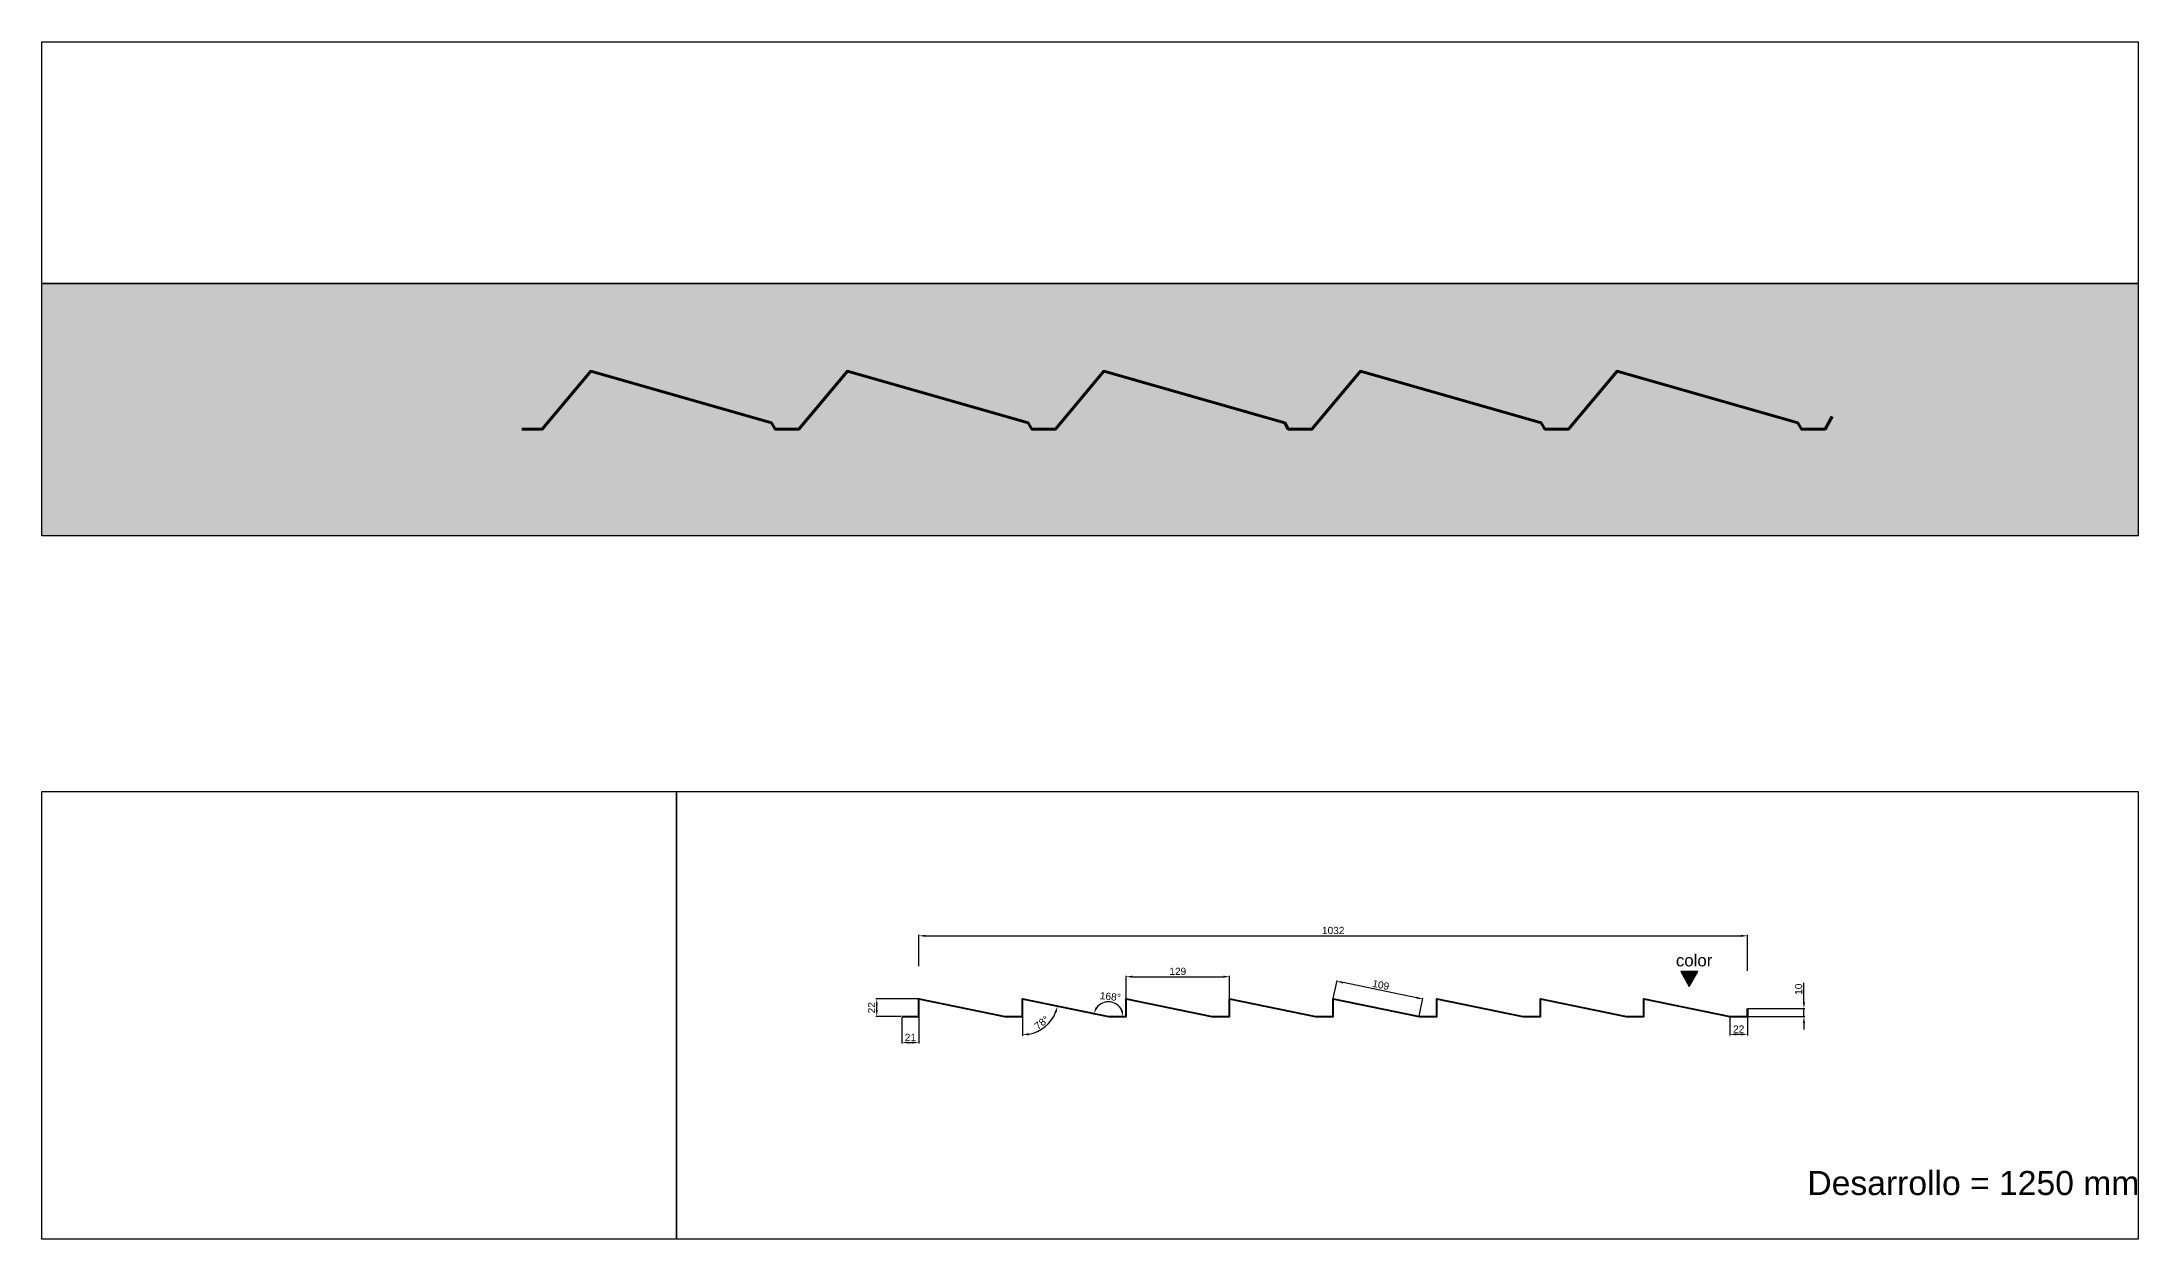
# Model space of a CAD drawing. Header units: millimetres. Extents: x 4334 to 41995838936, y 18500 to 30334.
# Drawn here: x 15549 to 18159, y 28825 to 30316 of the extents above; entities that cross this region are included whole.
import ezdxf

# ---------------------------------------------------------------- set-up
doc = ezdxf.new("R2010")
doc.units = ezdxf.units.MM
doc.layers.add('ANOTACIONES', color=7, linetype='Continuous', plot=False)
for name, color, linetype, lineweight in [('COTAS1', 7, 'Continuous', 0), ('FIBRA NEUTRA', 1, 'Continuous', 40), ('PERFIL ENCABEZADO', 254, 'Continuous', 60), ('RELLENO', 251, 'Continuous', 60)]:
    doc.layers.add(name, color=color, linetype=linetype, lineweight=lineweight)
doc.layers.add('RECUADROS', color=253, linetype='Continuous')
doc.styles.get("Standard").update_dxf_attribs({"font": 'arial.ttf'})
doc.dimstyles.new('ISO-25', dxfattribs={"dimtxt": 9, "dimasz": 8, "dimexe": 1.25, "dimexo": 0.625, "dimgap": 2, "dimtad": 1, "dimdec": 1, "dimtxsty": 'Standard', "dimcen": 2.5, "dimadec": 0, "dimazin": 0, "dimtfac": 1, "dimtdec": 1, "dimtmove": 0, "dimatfit": 3, "dimfxl": 1, "dimarcsym": 0})

msp = doc.modelspace()

# ---------------------------------------------------------------- texts
at = {"layer": 'ANOTACIONES', "insert": (17747.21, 28909.91), "char_height": 30, "attachment_point": 1}
msp.add_mtext_dynamic_manual_height_columns('Desarrollo = 1250 mm', width=6765.1618, gutter_width=150, heights=[0], dxfattribs=at)

# ---------------------------------------------------------------- blocks, each defined once
blk = doc.blocks.new('*D182')
at = {"layer": 'COTAS1', "color": 0, "lineweight": -2, "transparency": 16777216}
for p, q in [((16619.7, 29101.5), (16619.7, 29068.6)), ((16640.7, 29101.5), (16640.7, 29068.6)), ((16627.7, 29069.8), (16632.7, 29069.8))]:
    blk.add_line(p, q, dxfattribs=at)
at = {"layer": 'COTAS1', "color": 0, "transparency": 16777216}
for points in [[(16627.7, 29071.2), (16627.7, 29068.5), (16619.7, 29069.8)], [(16632.7, 29071.2), (16632.7, 29068.5), (16640.7, 29069.8)]]:
    blk.add_solid(points, dxfattribs=at)
at = {"layer": 'Defpoints', "color": 0, "transparency": 16777216}
for p in [(16619.7, 29102.2), (16640.7, 29102.2), (16640.7, 29069.8)]:
    blk.add_point(p, dxfattribs=at)
at = {"layer": 'COTAS1', "color": 0, "transparency": 16777216, "insert": (16630.2, 29076.3), "char_height": 9, "attachment_point": 5}
blk.add_mtext('21', dxfattribs=at)
blk = doc.blocks.new('*D183')
at = {"layer": 'COTAS1', "color": 0, "lineweight": -2, "transparency": 16777216}
for p, q in [((16640.1, 29124.2), (16587.1, 29124.2)), ((16588.3, 29110.2), (16588.3, 29116.2)), ((16618.1, 29102.2), (16587.1, 29102.2))]:
    blk.add_line(p, q, dxfattribs=at)
at = {"layer": 'COTAS1', "color": 0, "transparency": 16777216}
for points in [[(16587, 29116.2), (16589.6, 29116.2), (16588.3, 29124.2)], [(16587, 29110.2), (16589.6, 29110.2), (16588.3, 29102.2)]]:
    blk.add_solid(points, dxfattribs=at)
at = {"layer": 'Defpoints', "color": 0, "transparency": 16777216}
for p in [(16588.3, 29124.2), (16640.7, 29124.2), (16618.7, 29102.2)]:
    blk.add_point(p, dxfattribs=at)
at = {"layer": 'COTAS1', "color": 0, "transparency": 16777216, "insert": (16581.8, 29113.2), "char_height": 9, "attachment_point": 5, "rotation": 90}
blk.add_mtext('22', dxfattribs=at)
blk = doc.blocks.new('*D184')
at = {"layer": 'COTAS1', "color": 0, "lineweight": -2, "transparency": 16777216}
for p, q in [((16898.7, 29124.8), (16898.7, 29153.1)), ((16906.7, 29151.9), (17019.7, 29151.9)), ((17027.7, 29124.8), (17027.7, 29153.1))]:
    blk.add_line(p, q, dxfattribs=at)
at = {"layer": 'COTAS1', "color": 0, "transparency": 16777216}
for points in [[(16906.7, 29153.2), (16906.7, 29150.6), (16898.7, 29151.9)], [(17019.7, 29153.2), (17019.7, 29150.6), (17027.7, 29151.9)]]:
    blk.add_solid(points, dxfattribs=at)
at = {"layer": 'Defpoints', "color": 0, "transparency": 16777216}
for p in [(17027.7, 29151.9), (16898.7, 29124.2), (17027.7, 29124.2)]:
    blk.add_point(p, dxfattribs=at)
at = {"layer": 'COTAS1', "color": 0, "transparency": 16777216, "insert": (16963.2, 29158.5), "char_height": 9, "attachment_point": 5}
blk.add_mtext('129', dxfattribs=at)
blk = doc.blocks.new('*D49')
at = {"layer": 'COTAS1', "color": 0, "lineweight": -2, "transparency": 16777216}
for p, q in [((16640.7, 29165), (16640.7, 29204.1)), ((16648.7, 29202.8), (17664.7, 29202.8)), ((17672.7, 29159), (17672.7, 29204.1))]:
    blk.add_line(p, q, dxfattribs=at)
at = {"layer": 'COTAS1', "color": 0, "transparency": 16777216}
for points in [[(16648.7, 29204.1), (16648.7, 29201.5), (16640.7, 29202.8)], [(17664.7, 29204.1), (17664.7, 29201.5), (17672.7, 29202.8)]]:
    blk.add_solid(points, dxfattribs=at)
at = {"layer": 'Defpoints', "color": 0, "transparency": 16777216}
for p in [(17672.7, 29202.8), (16640.7, 29164.4), (17672.7, 29158.4)]:
    blk.add_point(p, dxfattribs=at)
at = {"layer": 'COTAS1', "color": 0, "transparency": 16777216, "insert": (17156.7, 29209.4), "char_height": 9, "attachment_point": 5}
blk.add_mtext('1032', dxfattribs=at)
blk = doc.blocks.new('*D185')
at = {"layer": 'COTAS1', "color": 0, "lineweight": -2, "transparency": 16777216}
for p, q in [((17156.8, 29124.8), (17161.5, 29147.3)), ((17260.4, 29125.7), (17169.1, 29144.5)), ((17263.8, 29102.8), (17268.5, 29125.3))]:
    blk.add_line(p, q, dxfattribs=at)
at = {"layer": 'COTAS1', "color": 0, "transparency": 16777216}
for points in [[(17169.3, 29145.8), (17168.8, 29143.2), (17161.2, 29146.1)], [(17260.6, 29127), (17260.1, 29124.4), (17268.2, 29124.1)]]:
    blk.add_solid(points, dxfattribs=at)
at = {"layer": 'Defpoints', "color": 0, "transparency": 16777216}
for p in [(17161.2, 29146.1), (17156.7, 29124.2), (17263.7, 29102.2)]:
    blk.add_point(p, dxfattribs=at)
at = {"layer": 'COTAS1', "color": 0, "transparency": 16777216, "insert": (17216, 29141.6), "char_height": 9, "attachment_point": 5, "rotation": 348.3815}
blk.add_mtext('109', dxfattribs=at)
blk = doc.blocks.new('*D186')
at = {"layer": 'COTAS1', "color": 0, "lineweight": -2, "transparency": 16777216}
blk.add_line((16769.7, 29101.5), (16769.7, 29078.3), dxfattribs=at)
blk.add_arc((16769.7, 29124.2), 44.6, 280.2872, 338.0942, dxfattribs=at)
at = {"layer": 'COTAS1', "color": 0, "transparency": 16777216}
for points in [[(16809.8, 29107.9), (16812.4, 29107.1), (16813.4, 29115.2)], [(16777.8, 29078.9), (16777.6, 29081.6), (16769.7, 29079.5)]]:
    blk.add_solid(points, dxfattribs=at)
at = {"layer": 'Defpoints', "color": 0, "transparency": 16777216}
for p in [(16769.7, 29124.2), (16769.7, 29124.2), (16769.7, 29102.2), (16789.4, 29084.1), (16876.7, 29102.2)]:
    blk.add_point(p, dxfattribs=at)
at = {"layer": 'COTAS1', "color": 0, "transparency": 16777216, "insert": (16793.7, 29094.7), "char_height": 9, "attachment_point": 5, "rotation": 39.1907}
blk.add_mtext('78°', dxfattribs=at)
blk = doc.blocks.new('*D187')
at = {"layer": 'COTAS1', "color": 0, "lineweight": -2, "transparency": 16777216}
blk.add_arc((16876.7, 29102.2), 18.4, 25.0537, 143.3278, dxfattribs=at)
at = {"layer": 'COTAS1', "color": 0, "transparency": 16777216}
for points in [[(16863.1, 29112.6), (16860.7, 29113.7), (16858.6, 29105.9)], [(16894.7, 29110.3), (16892.1, 29109.7), (16895.1, 29102.2)]]:
    blk.add_solid(points, dxfattribs=at)
at = {"layer": 'Defpoints', "color": 0, "transparency": 16777216}
for p in [(16769.7, 29124.2), (16887, 29117.5), (16876.7, 29102.2), (16876.7, 29102.2), (16898.7, 29102.2)]:
    blk.add_point(p, dxfattribs=at)
at = {"layer": 'COTAS1', "color": 0, "transparency": 16777216, "insert": (16879.2, 29127.1), "char_height": 9, "attachment_point": 5, "rotation": 354.1907}
blk.add_mtext('168°', dxfattribs=at)
blk = doc.blocks.new('Color superior')
at = {"layer": 'ANOTACIONES'}
h = blk.add_hatch(color=256, dxfattribs=at)
h.dxf.hatch_style = 1
h.paths.add_polyline_path([(10.7, 18.6), (-10.7, 18.6), (0, 0)])
blk.add_lwpolyline([(0, 0), (10.7, 18.6), (-10.7, 18.6)], close=True, dxfattribs=at)
at = {"layer": 'ANOTACIONES', "insert": (-16.7, 40.1), "char_height": 15, "attachment_point": 1}
blk.add_mtext_dynamic_manual_height_columns('color', width=249.804, gutter_width=75, heights=[0], dxfattribs=at)
blk = doc.blocks.new('*D412')
at = {"layer": 'COTAS1', "color": 0, "lineweight": -2, "transparency": 16777216}
for p, q in [((17650.7, 29101.5), (17650.7, 29078.8)), ((17658.7, 29080.1), (17664.7, 29080.1)), ((17672.7, 29101.5), (17672.7, 29078.8))]:
    blk.add_line(p, q, dxfattribs=at)
at = {"layer": 'COTAS1', "color": 0, "transparency": 16777216}
for points in [[(17658.7, 29081.4), (17658.7, 29078.7), (17650.7, 29080.1)], [(17664.7, 29081.4), (17664.7, 29078.7), (17672.7, 29080.1)]]:
    blk.add_solid(points, dxfattribs=at)
at = {"layer": 'Defpoints', "color": 0, "transparency": 16777216}
for p in [(17650.7, 29102.2), (17672.7, 29102.2), (17672.7, 29080.1)]:
    blk.add_point(p, dxfattribs=at)
at = {"layer": 'COTAS1', "color": 0, "transparency": 16777216, "insert": (17661.7, 29086.6), "char_height": 9, "attachment_point": 5}
blk.add_mtext('22', dxfattribs=at)
blk = doc.blocks.new('*D413')
at = {"layer": 'COTAS1', "color": 0, "lineweight": -2, "transparency": 16777216}
for p, q in [((17742.9, 29120.2), (17742.9, 29144.2)), ((17673.3, 29112.2), (17744.2, 29112.2)), ((17742.9, 29102.2), (17742.9, 29112.2)), ((17673.3, 29102.2), (17744.2, 29102.2)), ((17742.9, 29094.2), (17742.9, 29086.2))]:
    blk.add_line(p, q, dxfattribs=at)
at = {"layer": 'COTAS1', "color": 0, "transparency": 16777216}
for points in [[(17741.6, 29120.2), (17744.3, 29120.2), (17742.9, 29112.2)], [(17741.6, 29094.2), (17744.3, 29094.2), (17742.9, 29102.2)]]:
    blk.add_solid(points, dxfattribs=at)
at = {"layer": 'Defpoints', "color": 0, "transparency": 16777216}
for p in [(17672.7, 29112.2), (17742.9, 29112.2), (17672.7, 29102.2)]:
    blk.add_point(p, dxfattribs=at)
at = {"layer": 'COTAS1', "color": 0, "transparency": 16777216, "insert": (17736.3, 29136.2), "char_height": 9, "attachment_point": 5, "rotation": 90}
blk.add_mtext('10', dxfattribs=at)

# ---------------------------------------------------------------- dimensions: what is measured, and where the dimension line sits
at = {"layer": 'COTAS1'}
for base, p1, p2, picture, middle in [((17672.7, 29202.81), (16640.7, 29164.42), (17672.7, 29158.42), '*D49', (17156.7, 29209.41)), ((17027.7, 29151.9), (16898.7, 29124.16), (17027.7, 29124.16), '*D184', (16963.2, 29158.49)), ((16640.7, 29069.82), (16619.7, 29102.16), (16640.7, 29102.16), '*D182', (16630.2, 29076.34)), ((17672.7, 29080.08), (17650.7, 29102.16), (17672.7, 29102.16), '*D412', (17661.7, 29086.6))]:
    dim = msp.add_linear_dim(base=base, p1=p1, p2=p2, dimstyle='ISO-25', dxfattribs=at)
    dim.commit()
    dim.dimension.update_dxf_attribs({"geometry": picture, "text_midpoint": middle})
for base, line2, picture, middle in [((16886.98, 29117.47), ((16876.7, 29102.16), (16898.7, 29102.16)), '*D187', (16879.24, 29127.07)), ((16789.35, 29084.1), ((16769.7, 29102.16), (16769.7, 29124.16)), '*D186', (16793.73, 29094.69))]:
    dim = msp.add_angular_dim_2l(base=base, line1=((16769.7, 29124.16), (16876.7, 29102.16)), line2=line2, dimstyle='ISO-25', dxfattribs=at)
    dim.commit()
    dim.dimension.update_dxf_attribs({"geometry": picture, "text_midpoint": middle})
dim = msp.add_aligned_dim(p1=(17263.7, 29102.16), p2=(17156.7, 29124.16), distance=-22.41, text='109', dimstyle='ISO-25', dxfattribs=at)
dim.commit()
dim.dimension.update_dxf_attribs({"geometry": '*D185', "text_midpoint": (17216.04, 29141.56)})
for base, p1, p2, picture, middle in [((17742.93, 29112.16), (17672.7, 29102.16), (17672.7, 29112.16), '*D413', (17736.33, 29136.17)), ((16588.3, 29124.16), (16618.7, 29102.16), (16640.7, 29124.16), '*D183', (16581.78, 29113.16))]:
    dim = msp.add_linear_dim(base=base, p1=p1, p2=p2, angle=90, dimstyle='ISO-25', dxfattribs=at)
    dim.commit()
    dim.dimension.update_dxf_attribs({"geometry": picture, "text_midpoint": middle})

# ---------------------------------------------------------------- hatches: boundary and pattern name
at = {"layer": 'RELLENO'}
h = msp.add_hatch(color=256, dxfattribs=at)
h.dxf.hatch_style = 1
h.paths.add_polyline_path([(18159.05, 29700.95), (18159.05, 30015.61), (15548.67, 30015.61), (15548.67, 29700.95)])

# ---------------------------------------------------------------- linework, layer by layer
at = {"color": 7, "linetype": 'Continuous', "lineweight": 25}
msp.add_arc((17005.81, 29103.16), 1, 258.38156, 270, dxfattribs=at)
at = {"layer": 'COTAS1', "color": 1, "lineweight": 50}
msp.add_line((17672.7, 29102.16), (17672.7, 29112.16), dxfattribs=at)
at = {"layer": 'FIBRA NEUTRA'}
msp.add_lwpolyline([(16619.7, 29102.16), (16640.7, 29102.16), (16640.7, 29124.16), (16747.7, 29102.16), (16769.7, 29102.16), (16769.7, 29124.16), (16876.7, 29102.16), (16898.7, 29102.16), (16898.7, 29124.16), (17005.7, 29102.16), (17027.7, 29102.16), (17027.7, 29124.16), (17134.7, 29102.16), (17156.7, 29102.16), (17156.7, 29124.16), (17263.7, 29102.16), (17285.7, 29102.16), (17285.7, 29124.16), (17392.7, 29102.16), (17414.7, 29102.16), (17414.7, 29124.16), (17521.7, 29102.16), (17543.7, 29102.16), (17543.7, 29124.16), (17650.7, 29102.16), (17672.7, 29102.16)], dxfattribs=at)
at = {"layer": 'PERFIL ENCABEZADO'}
msp.add_lwpolyline([(16146.48, 29834.04), (16171.73, 29834.04), (16232.21, 29906.11), (16457.32, 29841.77), (16461.78, 29834.04), (16491.23, 29834.04), (16551.71, 29906.11), (16776.82, 29841.77), (16781.28, 29834.04), (16810.73, 29834.04), (16871.21, 29906.11), (17096.32, 29841.77), (17100.78, 29834.04), (17130.23, 29834.04), (17190.71, 29906.11), (17415.82, 29841.77), (17420.28, 29834.04), (17449.73, 29834.04), (17510.21, 29906.11), (17735.32, 29841.77), (17739.78, 29834.04), (17769.18, 29834.04), (17778.18, 29849.63)], dxfattribs=at)
at = {"layer": 'RECUADROS'}
for points in [[(15548.67, 30316.38), (18159.05, 30316.38), (18159.05, 30015.61), (15548.67, 30015.61)], [(15548.67, 30015.61), (18159.05, 30015.61), (18159.05, 29700.95), (15548.67, 29700.95)]]:
    msp.add_lwpolyline(points, close=True, dxfattribs=at)
at = {"layer": 'RECUADROS', "color": 0, "lineweight": 30}
for points in [[(15548.67, 29382.46), (16338.78, 29382.46), (16338.78, 28825.01), (15548.67, 28825.01)], [(16338.78, 29382.46), (18159.05, 29382.46), (18159.05, 28825.01), (16338.78, 28825.01)]]:
    msp.add_lwpolyline(points, close=True, dxfattribs=at)

# ---------------------------------------------------------------- block references
at = {"layer": 'ANOTACIONES'}
msp.add_blockref('Color superior', (17600.19, 29139.64), dxfattribs=at)

msp.set_redraw_order([(e.dxf.handle, doc.entitydb.next_handle()) for e in msp.query("TEXT MTEXT ATTDEF DIMENSION ARC_DIMENSION")])  # texts and dimensions are drawn at this point

doc.saveas('drawing.dxf')
